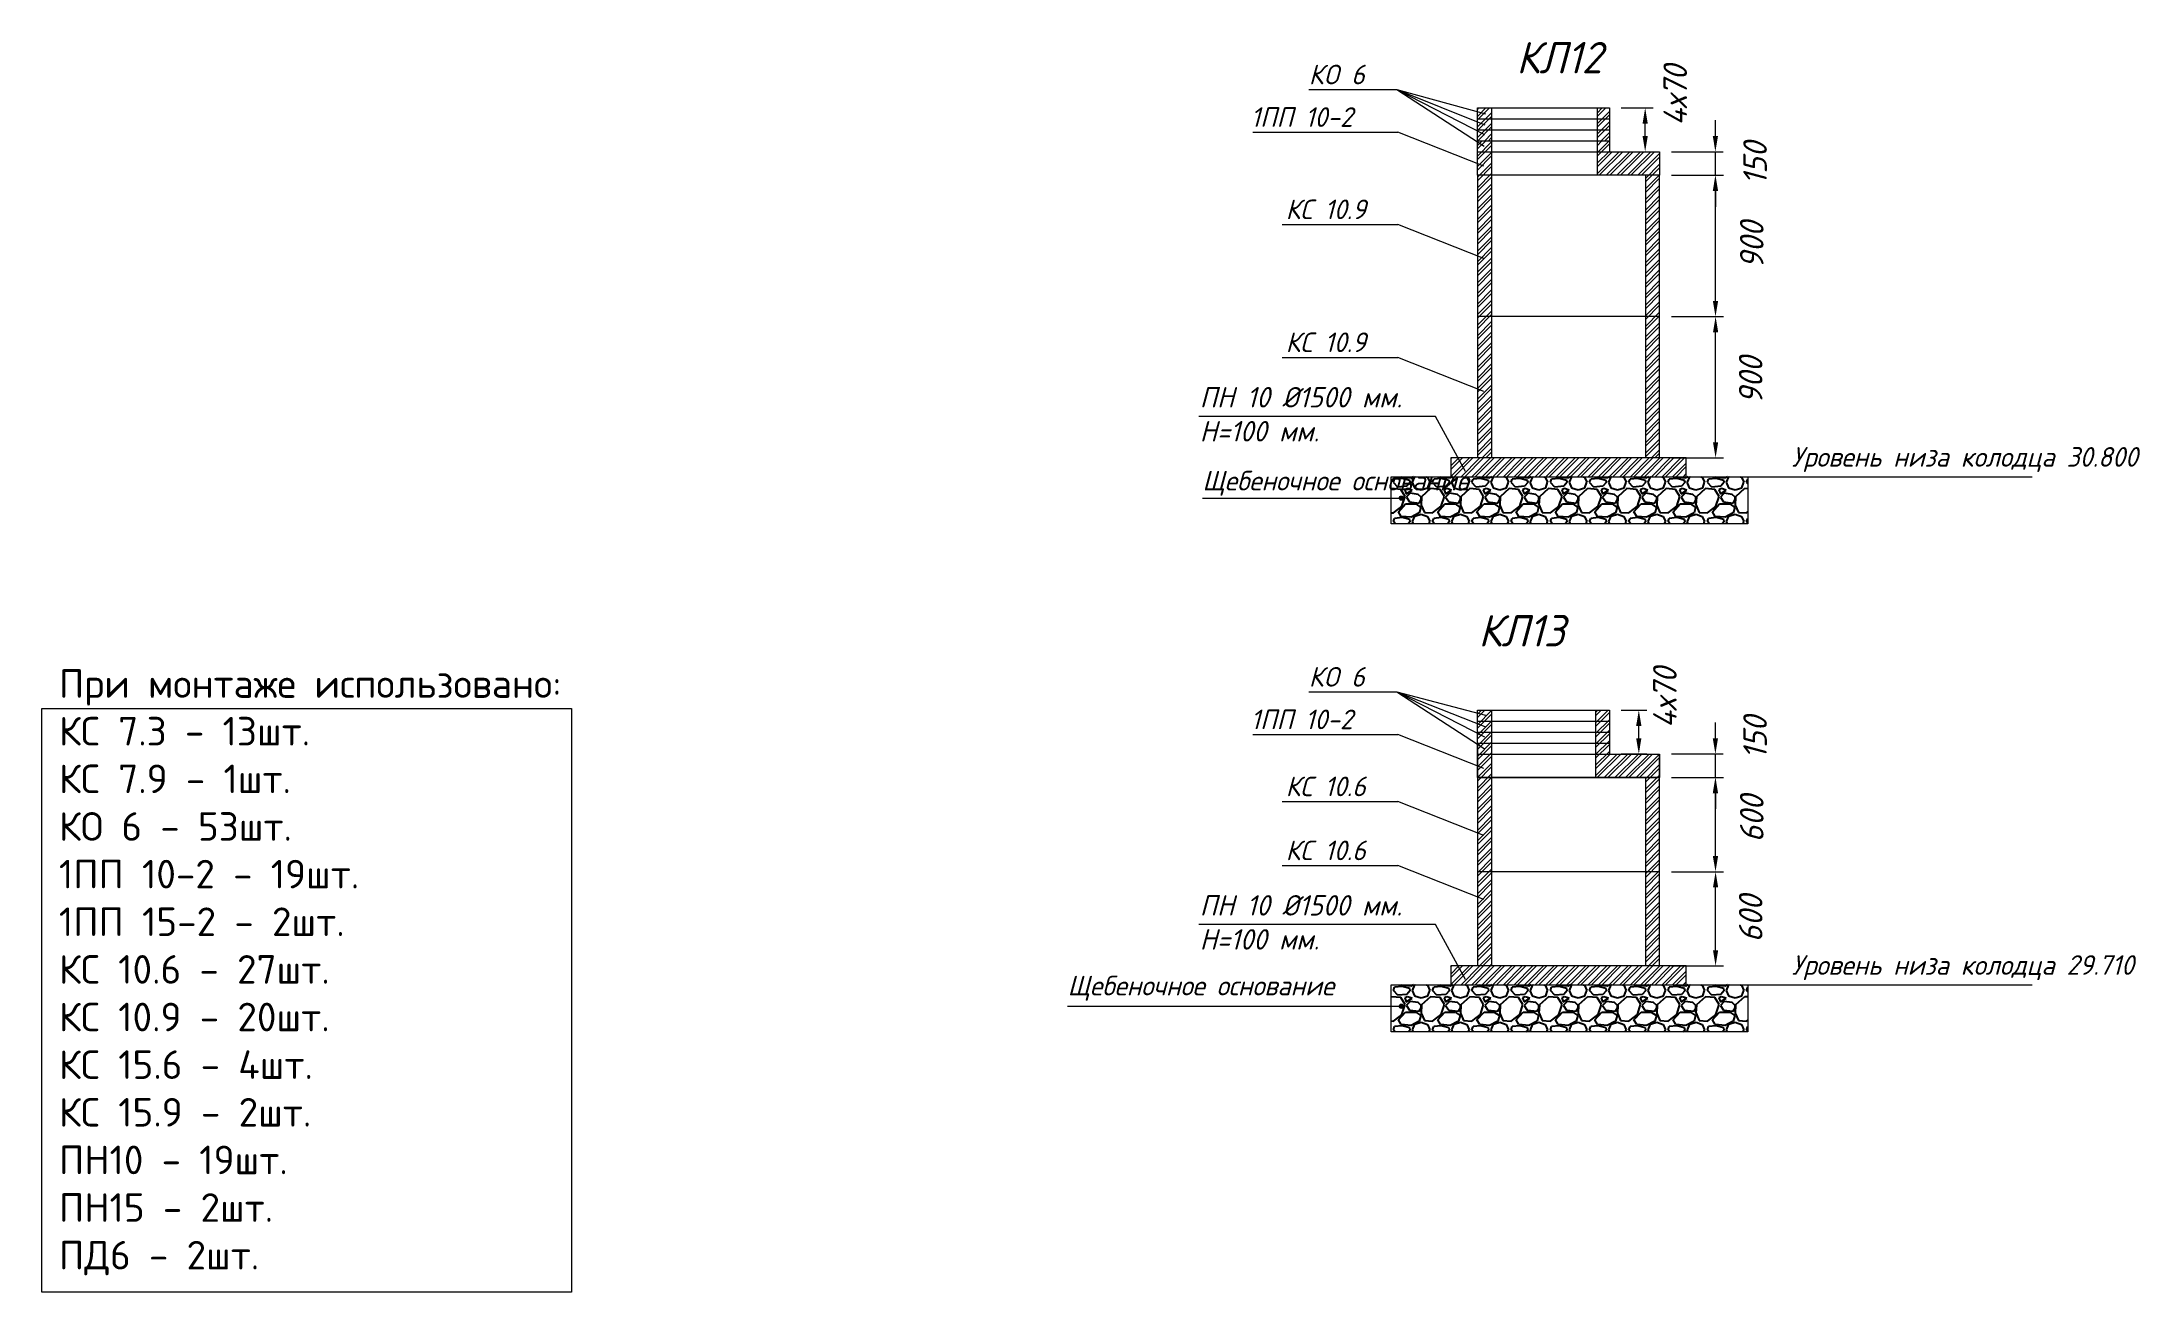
# Model space of a CAD drawing. Header units: millimetres. Extents: x 946 to 259010, y 548 to 42559.
# Drawn here: x 232283 to 259010, y 16690 to 32614 of the extents above; entities that cross this region are included whole.
import ezdxf

# ---------------------------------------------------------------- set-up
doc = ezdxf.new("R2010")
doc.units = ezdxf.units.MM
doc.layers.add('.', color=7, linetype='Continuous', lineweight=0, true_color=0xffffff)
for name, color, linetype, lineweight in [('Канализация К1', 14, 'Continuous', 40), ('норма', 7, 'Continuous', 50), ('Размеры КР', 23, 'Continuous', 13), ('Тонко', 7, 'Continuous', 15)]:
    doc.layers.add(name, color=color, linetype=linetype, lineweight=lineweight)
doc.styles.add('GOST-2.304_Type-B_italic', font='GOST Common Italic.ttf')
doc.styles.add('GOST_B_PRYAMOY', font='isocpeur.ttf')
doc.styles.add('ГОСТ', font='GOST Common Italic.ttf', dxfattribs={"height": 300})
doc.dimstyles.new('М 50', dxfattribs={"dimscale": 0, "dimtxt": 300, "dimasz": 200, "dimexe": 100, "dimexo": 150, "dimgap": 70, "dimtad": 1, "dimdec": 0, "dimlfac": 0.5, "dimdsep": 46, "dimtxsty": 'ГОСТ', "dimcen": 100, "dimdle": 150, "dimclrd": 256, "dimclre": 256, "dimclrt": 256, "dimazin": 3, "dimtfac": 1, "dimtdec": 0, "dimtmove": 1, "dimatfit": 3, "dimfxl": 100, "dimtolj": 1, "dimlwd": -1, "dimlwe": -1, "dimarcsym": 0})

msp = doc.modelspace()

# ---------------------------------------------------------------- texts
at = {"lineweight": 15, "style": 'GOST-2.304_Type-B_italic'}
for s, height, p in [('КЛ12', 400, (251064.5, 32214.2)), ('КO 6', 249.6, (248421.1, 32074.7)), ('1ПП 10-2', 249.6, (247681.3, 31532.6)), ('КС 10.9', 249.6, (248126.8, 30357.1)), ('КС 10.9', 249.6, (248126.8, 28663.9)), ('КЛ13', 400, (250581.2, 24913.8)), ('КO 6', 249.6, (248421.1, 24402.1)), ('1ПП 10-2', 249.6, (247681.3, 23860)), ('КС 10.6', 249.6, (248126.8, 23006.3)), ('КС 10.6', 249.6, (248126.8, 22191.3))]:
    msp.add_text(s, height=height, dxfattribs=at).set_placement(p)
at = {"attachment_point": 1, "style": 'ГОСТ'}
for s, width, heights, insert, char_height in [('ПН 10 %%C1500 мм.\\PН=100 мм.', 3495.448, [1161.3], (247031.7, 28218.6), 260), ('Щебеночное основание ', 3888.851, [0], (247065.1, 27151), 250), ('ПН 10 %%C1500 мм.\\PН=100 мм.', 3495.448, [1161.3], (247031.7, 21746), 260), ('Щебеночное основание ', 3888.851, [0], (245348.5, 20718.8), 250)]:
    msp.add_mtext_dynamic_manual_height_columns(s, width=width, gutter_width=20, heights=heights, dxfattribs=dict(at, insert=insert, char_height=char_height))
at = {"color": 250, "char_height": 250, "attachment_point": 1, "style": 'ГОСТ'}
for s, insert in [('Уровень низа колодца 30.800 ', (254574.4, 27453.4)), ('Уровень низа колодца 29.710 ', (254574.4, 20980.9))]:
    msp.add_mtext_dynamic_manual_height_columns(s, width=4247.949, gutter_width=20, heights=[0], dxfattribs=dict(at, insert=insert))
at = {"layer": 'Размеры КР', "color": 1, "lineweight": 13, "insert": (236155.8, 20763), "char_height": 364, "attachment_point": 5, "style": 'GOST_B_PRYAMOY'}
msp.add_mtext_dynamic_manual_height_columns('\\pxql;{\\C7;При монтаже использовано:\\PКС 7.3 - 13шт.\\PКС 7.9 - 1шт.\\PКО 6 - 53шт.\\P1ПП 10-2 - 19шт.^J1ПП 15-2 - 2шт.\\PКС 10.6 - 27шт.\\PКС 10.9 - 20шт.\\PКС 15.6 - 4шт.\\PКС 15.9 - 2шт.\\PПН10 - 19шт.\\PПН15 - 2шт.\\PПД6 - 2шт.}', width=7312.682, gutter_width=1950, heights=[10450.8], dxfattribs=at)

# ---------------------------------------------------------------- blocks, each defined once
blk = doc.blocks.new('*D8')
at = {"layer": 'Defpoints', "color": 0, "transparency": 16777216}
for p in [(252890, 29116), (253603, 29116), (252890, 27316)]:
    blk.add_point(p, dxfattribs=at)
at = {"layer": 'Размеры КР', "transparency": 16777216}
for p, q in [((253040, 29116), (253703, 29116)), ((253603, 27516), (253603, 28916)), ((253040, 27316), (253703, 27316))]:
    blk.add_line(p, q, dxfattribs=at)
for points in [[(253570, 28916), (253636, 28916), (253603, 29116)], [(253570, 27516), (253636, 27516), (253603, 27316)]]:
    blk.add_solid(points, dxfattribs=at)
at = {"layer": 'Размеры КР', "lineweight": 13, "transparency": 16777216, "insert": (254050, 28302), "char_height": 300, "attachment_point": 5, "rotation": 90, "style": 'ГОСТ'}
blk.add_mtext('\\A1;900', dxfattribs=at)
blk = doc.blocks.new('*D9')
at = {"layer": 'Defpoints', "color": 0, "transparency": 16777216}
for p in [(252890, 30916), (253602, 30916), (252890, 29116)]:
    blk.add_point(p, dxfattribs=at)
at = {"layer": 'Размеры КР', "transparency": 16777216}
for p, q in [((253040, 30916), (253702, 30916)), ((253602, 29316), (253602, 30716)), ((253040, 29116), (253702, 29116))]:
    blk.add_line(p, q, dxfattribs=at)
for points in [[(253568, 30716), (253635, 30716), (253602, 30916)], [(253568, 29316), (253635, 29316), (253602, 29116)]]:
    blk.add_solid(points, dxfattribs=at)
at = {"layer": 'Размеры КР', "lineweight": 13, "transparency": 16777216, "insert": (254064, 30025), "char_height": 300, "attachment_point": 5, "rotation": 90, "style": 'ГОСТ'}
blk.add_mtext('\\A1;900', dxfattribs=at)
blk = doc.blocks.new('*D10')
at = {"layer": 'Defpoints', "color": 0, "transparency": 16777216}
for p in [(252890, 31216), (253600, 31216), (252890, 30916)]:
    blk.add_point(p, dxfattribs=at)
at = {"layer": 'Размеры КР', "transparency": 16777216}
for p, q in [((253600, 31416), (253600, 31616)), ((253040, 31216), (253700, 31216)), ((253600, 30916), (253600, 31216)), ((253040, 30916), (253700, 30916)), ((253600, 30716), (253600, 30516))]:
    blk.add_line(p, q, dxfattribs=at)
for points in [[(253567, 31416), (253634, 31416), (253600, 31216)], [(253567, 30716), (253634, 30716), (253600, 30916)]]:
    blk.add_solid(points, dxfattribs=at)
at = {"layer": 'Размеры КР', "lineweight": 13, "transparency": 16777216, "insert": (254106, 31066), "char_height": 300, "attachment_point": 5, "rotation": 90, "style": 'ГОСТ'}
blk.add_mtext('\\A1;150', dxfattribs=at)
blk = doc.blocks.new('*D11')
at = {"layer": 'Defpoints', "color": 0, "transparency": 16777216}
for p in [(252250, 31775), (252706, 31775), (252250, 31216)]:
    blk.add_point(p, dxfattribs=at)
at = {"layer": 'Размеры КР', "transparency": 16777216}
for p, q in [((252400, 31775), (252806, 31775)), ((252706, 31416), (252706, 31575)), ((252400, 31216), (252806, 31216))]:
    blk.add_line(p, q, dxfattribs=at)
for points in [[(252673, 31575), (252739, 31575), (252706, 31775)], [(252673, 31416), (252739, 31416), (252706, 31216)]]:
    blk.add_solid(points, dxfattribs=at)
at = {"layer": 'Размеры КР', "lineweight": 13, "transparency": 16777216, "insert": (253089, 31933), "char_height": 300, "attachment_point": 5, "rotation": 90, "style": 'ГОСТ'}
blk.add_mtext('\\A1;4х70', dxfattribs=at)
blk = doc.blocks.new('*D12')
at = {"layer": 'Defpoints', "color": 0, "transparency": 16777216}
for p in [(252890, 22044), (253603, 22044), (252890, 20844)]:
    blk.add_point(p, dxfattribs=at)
at = {"layer": 'Размеры КР', "transparency": 16777216}
for p, q in [((253040, 22044), (253703, 22044)), ((253603, 21044), (253603, 21844)), ((253040, 20844), (253703, 20844))]:
    blk.add_line(p, q, dxfattribs=at)
for points in [[(253570, 21844), (253636, 21844), (253603, 22044)], [(253570, 21044), (253636, 21044), (253603, 20844)]]:
    blk.add_solid(points, dxfattribs=at)
at = {"layer": 'Размеры КР', "lineweight": 13, "transparency": 16777216, "insert": (254050, 21444), "char_height": 300, "attachment_point": 5, "rotation": 90, "style": 'ГОСТ'}
blk.add_mtext('\\A1;600', dxfattribs=at)
blk = doc.blocks.new('*D13')
at = {"layer": 'Defpoints', "color": 0, "transparency": 16777216}
for p in [(252890, 23244), (253602, 23244), (252890, 22044)]:
    blk.add_point(p, dxfattribs=at)
at = {"layer": 'Размеры КР', "transparency": 16777216}
for p, q in [((253040, 23244), (253702, 23244)), ((253602, 22244), (253602, 23044)), ((253040, 22044), (253702, 22044))]:
    blk.add_line(p, q, dxfattribs=at)
for points in [[(253568, 23044), (253635, 23044), (253602, 23244)], [(253568, 22244), (253635, 22244), (253602, 22044)]]:
    blk.add_solid(points, dxfattribs=at)
at = {"layer": 'Размеры КР', "lineweight": 13, "transparency": 16777216, "insert": (254064, 22718), "char_height": 300, "attachment_point": 5, "rotation": 90, "style": 'ГОСТ'}
blk.add_mtext('\\A1;600', dxfattribs=at)
blk = doc.blocks.new('*D14')
at = {"layer": 'Defpoints', "color": 0, "transparency": 16777216}
for p in [(252890, 23544), (253600, 23544), (252890, 23244)]:
    blk.add_point(p, dxfattribs=at)
at = {"layer": 'Размеры КР', "transparency": 16777216}
for p, q in [((253600, 23744), (253600, 23944)), ((253040, 23544), (253700, 23544)), ((253600, 23244), (253600, 23544)), ((253040, 23244), (253700, 23244)), ((253600, 23044), (253600, 22844))]:
    blk.add_line(p, q, dxfattribs=at)
for points in [[(253567, 23744), (253634, 23744), (253600, 23544)], [(253567, 23044), (253634, 23044), (253600, 23244)]]:
    blk.add_solid(points, dxfattribs=at)
at = {"layer": 'Размеры КР', "lineweight": 13, "transparency": 16777216, "insert": (254106, 23751), "char_height": 300, "attachment_point": 5, "rotation": 90, "style": 'ГОСТ'}
blk.add_mtext('\\A1;150', dxfattribs=at)
blk = doc.blocks.new('*D15')
at = {"layer": 'Defpoints', "color": 0, "transparency": 16777216}
for p in [(252250, 24102), (252625, 24102), (252250, 23544)]:
    blk.add_point(p, dxfattribs=at)
at = {"layer": 'Размеры КР', "transparency": 16777216}
for p, q in [((252400, 24102), (252725, 24102)), ((252625, 23744), (252625, 23902)), ((252400, 23544), (252725, 23544))]:
    blk.add_line(p, q, dxfattribs=at)
for points in [[(252591, 23902), (252658, 23902), (252625, 24102)], [(252591, 23744), (252658, 23744), (252625, 23544)]]:
    blk.add_solid(points, dxfattribs=at)
at = {"layer": 'Размеры КР', "lineweight": 13, "transparency": 16777216, "insert": (252957, 24260), "char_height": 300, "attachment_point": 5, "rotation": 90, "style": 'ГОСТ'}
blk.add_mtext('\\A1;4х70', dxfattribs=at)

# ---------------------------------------------------------------- dimensions: what is measured, and where the dimension line sits
at = {"layer": 'Размеры КР', "color": 1, "lineweight": 13}
for base, p1, p2, picture, middle in [((252706.2, 31774.6), (252249.6, 31216.1), (252249.6, 31774.6), '*D11', (253088.8, 31932.7)), ((252624.6, 24102), (252249.6, 23543.5), (252249.6, 24102), '*D15', (252957.1, 24260.1))]:
    dim = msp.add_linear_dim(base=base, p1=p1, p2=p2, angle=90, text='4х70', dimstyle='М 50', override={"dimscale": 1, "dimtad": 3, "dimtmove": 2}, dxfattribs=at)
    dim.commit()
    dim.dimension.update_dxf_attribs({"geometry": picture, "text_midpoint": middle, "dimtype": 160, "text_rotation": 90})
for base, p1, p2, picture, middle in [((253600.5, 31216.1), (252889.6, 30916.1), (252889.6, 31216.1), '*D10', (254105.7, 31066.1)), ((253601.7, 30916.1), (252889.6, 29116.1), (252889.6, 30916.1), '*D9', (254063.9, 30024.8)), ((253603, 29116.1), (252889.6, 27316.1), (252889.6, 29116.1), '*D8', (254050.1, 28301.8)), ((253600.5, 23543.5), (252889.6, 23243.5), (252889.6, 23543.5), '*D14', (254105.7, 23750.7)), ((253601.7, 23243.5), (252889.6, 22043.5), (252889.6, 23243.5), '*D13', (254063.9, 22717.8)), ((253603, 22043.5), (252889.6, 20843.5), (252889.6, 22043.5), '*D12', (254050.1, 21443.5))]:
    dim = msp.add_linear_dim(base=base, p1=p1, p2=p2, angle=90, dimstyle='М 50', override={"dimscale": 1, "dimtad": 3, "dimtmove": 2}, dxfattribs=at)
    dim.commit()
    dim.dimension.update_dxf_attribs({"geometry": picture, "text_midpoint": middle, "dimtype": 160, "text_rotation": 90})

# ---------------------------------------------------------------- hatches: boundary and pattern name
at = {"layer": '.', "linetype": 'Continuous', "lineweight": 15}
h = msp.add_hatch(dxfattribs=at)
h.set_pattern_fill('ANSI32', color=0, scale=10)
h.set_pattern_definition([(45, (-318844.86, -468914.8), (-67.351921, 67.351921), []), (45, (-318799.96, -468914.8), (-67.351921, 67.351921), [])])
h.paths.add_polyline_path([(250569.6, 31774.6), (250569.6, 31634.9), (250749.6, 31634.9), (250749.6, 31774.6)])
h.paths.add_polyline_path([(250749.6, 31495.3), (250749.6, 31634.9), (250569.6, 31634.9), (250569.6, 31495.3)])
h.paths.add_polyline_path([(250749.6, 31355.7), (250749.6, 31495.3), (250569.6, 31495.3), (250569.6, 31355.7)])
h.paths.add_polyline_path([(252249.6, 31355.7), (252249.6, 31495.3), (252093.1, 31495.3), (252093.1, 31355.7)])
h.paths.add_polyline_path([(252093.1, 31634.9), (252093.1, 31495.3), (252249.6, 31495.3), (252249.6, 31634.9)])
h.paths.add_polyline_path([(252249.6, 31634.9), (252249.6, 31774.6), (252093.1, 31774.6), (252093.1, 31634.9)])
h = msp.add_hatch(dxfattribs=at)
h.set_pattern_fill('ANSI32', color=0, scale=10)
h.set_pattern_definition([(45, (-193487.66, -468528.54), (-67.351921, 67.351921), []), (45, (-193442.76, -468528.54), (-67.351921, 67.351921), [])])
h.paths.add_polyline_path([(250569.6, 28516.1), (250569.6, 27316.1), (250749.6, 27316.1), (250749.6, 29116.1), (250569.6, 29116.1)])
h.paths.add_polyline_path([(250569.6, 29116.1), (250749.6, 29116.1), (250749.6, 30916.1), (250569.6, 30916.1)])
h.paths.add_polyline_path([(250569.6, 30916.1), (250749.6, 30916.1), (250749.6, 31216.1), (250569.6, 31216.1)])
h.paths.add_polyline_path([(250749.6, 31216.1), (250749.6, 31355.7), (250569.6, 31355.7), (250569.6, 31216.1)])
h.paths.add_polyline_path([(252249.6, 31216.1), (252249.6, 31355.7), (252093.1, 31355.7), (252093.1, 31216.1)])
h.paths.add_polyline_path([(252093.1, 30916.1), (252889.6, 30916.1), (252889.6, 31216.1), (252093.1, 31216.1)])
h.paths.add_polyline_path([(252709.6, 29116.1), (252889.6, 29116.1), (252889.6, 30916.1), (252709.6, 30916.1)])
h.paths.add_polyline_path([(252709.6, 27316.1), (252889.6, 27316.1), (252889.6, 28516.1), (252889.6, 29116.1), (252709.6, 29116.1)])
h = msp.add_hatch(dxfattribs=at)
h.set_pattern_fill('ANSI32', color=256, scale=10)
h.set_pattern_definition([(45, (-154813.61, -466464.99), (-67.351921, 67.351921), []), (45, (-154768.71, -466464.99), (-67.351921, 67.351921), [])])
h.paths.add_polyline_path([(253229.6, 27316.1), (250229.6, 27316.1), (250229.6, 27076.1), (253229.6, 27076.1)])
h = msp.add_hatch(dxfattribs=at)
h.set_pattern_fill('ANSI32', color=0, scale=10)
h.set_pattern_definition([(45, (-336016.71, -474303.03), (-67.351921, 67.351921), []), (45, (-335971.81, -474303.03), (-67.351921, 67.351921), [])])
h.paths.add_polyline_path([(250569.6, 20843.5), (250749.6, 20843.5), (250749.6, 22043.5), (250569.6, 22043.5)])
h.paths.add_polyline_path([(250569.6, 22043.5), (250749.6, 22043.5), (250749.6, 23243.5), (250569.6, 23243.5)])
h.paths.add_polyline_path([(250749.6, 23543.5), (250569.6, 23543.5), (250569.6, 23243.5), (250749.6, 23243.5)])
h.paths.add_polyline_path([(250749.6, 23543.5), (250749.6, 23683.1), (250569.6, 23683.1), (250569.6, 23543.5)])
h.paths.add_polyline_path([(250749.6, 23822.8), (250569.6, 23822.8), (250569.6, 23683.1), (250749.6, 23683.1)])
h.paths.add_polyline_path([(250749.6, 23962.4), (250569.6, 23962.4), (250569.6, 23822.8), (250749.6, 23822.8)])
h.paths.add_polyline_path([(250749.6, 23962.4), (250749.6, 24102), (250569.6, 24102), (250569.6, 23962.4)])
h.paths.add_polyline_path([(252249.6, 23962.4), (252249.6, 24102), (252073.6, 24102), (252073.6, 23962.4)])
h.paths.add_polyline_path([(252249.6, 23822.8), (252249.6, 23962.4), (252073.6, 23962.4), (252073.6, 23822.8)])
h.paths.add_polyline_path([(252249.6, 23822.8), (252073.6, 23822.8), (252073.6, 23683.1), (252249.6, 23683.1)])
h.paths.add_polyline_path([(252073.6, 23683.1), (252073.6, 23543.5), (252249.6, 23543.5), (252249.6, 23683.1)])
h.paths.add_polyline_path([(252073.6, 23543.5), (252073.6, 23243.5), (252889.6, 23243.5), (252889.6, 23543.5)])
h.paths.add_polyline_path([(252889.6, 23243.5), (252709.6, 23243.5), (252709.6, 22043.5), (252889.6, 22043.5)])
h.paths.add_polyline_path([(252889.6, 22043.5), (252709.6, 22043.5), (252709.6, 20843.5), (252889.6, 20843.5)])
h = msp.add_hatch(dxfattribs=at)
h.set_pattern_fill('ANSI32', color=256, scale=10)
h.set_pattern_definition([(45, (-154813.61, -472937.56), (-67.351921, 67.351921), []), (45, (-154768.71, -472937.56), (-67.351921, 67.351921), [])])
h.paths.add_polyline_path([(253229.6, 20843.5), (250229.6, 20843.5), (250229.6, 20603.5), (253229.6, 20603.5)])
h = msp.add_hatch()
h.set_pattern_fill('GRAVEL', color=256, scale=500)
h.set_pattern_definition([(228.0127875, (-940789.855, -154998.596), (-4000, -4500), [67.268, -6659.54402]), (184.9697407, (-940834.855, -155048.596), (6000, 500), [115.434, -11427.96238]), (132.510447, (-940949.855, -155058.596), (5000, -5500), [81.394, -8058.0163]), (267.273689, (-941144.855, -155183.596), (500, 10000), [105.119, -10406.77902]), (292.8336542, (-941149.855, -155288.596), (-2500, 6000), [103.0775, -10204.68656]), (357.273689, (-941109.855, -155383.596), (-10000, 500), [105.119, -10406.77902]), (37.6942405, (-941004.855, -155388.596), (-6500, -5000), [139.0145, -13762.42427]), (72.2553284, (-940894.855, -155303.596), (3500, 11000), [131.244, -12993.16075]), (121.4295656, (-940854.855, -155178.596), (-4000, 6500), [105.475, -10442.03655]), (175.2363583, (-940909.855, -155088.596), (5500, -500), [120.416, -5900.38129]), (222.3974378, (-941029.855, -155078.596), (-6000, -5500), [155.724, -15416.6875]), (138.814075, (-940649.855, -155188.596), (-3500, 3000), [53.1505, -5261.9224]), (171.4692344, (-940689.855, -155153.596), (6500, -1000), [101.1185, -10010.7557]), (225, (-940789.86, -155138.6), (-6e-14, -500), [70.7105, -636.39628]), (203.1985905, (-940824.855, -155078.596), (2500, 1000), [38.079, -3769.80755]), (291.8014095, (-940859.855, -155093.6), (-500, 1500), [53.8515, -2638.7309]), (30.9637565, (-940839.855, -155143.6), (1500, 1000), [87.4645, -2828.01145]), (161.565051, (-940764.86, -155098.6), (1000, -500), [63.2455, -1517.89333]), (16.3895403, (-941149.855, -155093.596), (5000, 1500), [88.6, -8771.42257]), (70.346176, (-941064.855, -155068.596), (-2000, -5500), [74.3305, -7358.70387]), (293.1985905, (-940764.855, -154998.596), (-1000, 2500), [76.1575, -3731.72905]), (343.6104597, (-940734.855, -155068.596), (-5000, 1500), [88.6, -8771.42257]), (339.443955, (-941149.855, -155403.596), (-2500, 1000), [85.44, -4186.56187]), (294.7751406, (-941069.855, -155433.596), (-2500, 5500), [71.589, -7087.32153]), (66.8014095, (-940759.855, -155498.596), (1000, 2500), [76.1575, -3731.72905]), (17.3540246, (-940729.855, -155428.596), (-6500, -2000), [83.8155, -8297.7118]), (69.443955, (-941004.855, -155498.596), (-1000, -2500), [42.72, -4229.28187]), (101.3099325, (-940789.86, -155498.6), (-500, 2000), [25.495, -2524.01476]), (165.963757, (-940794.86, -155473.6), (1500, -500), [103.0775, -1958.47531]), (186.009006, (-940894.855, -155448.596), (5000, 500), [95.525, -9456.96159]), (303.690068, (-940839.86, -155188.6), (-500, 1000), [72.111, -1730.66464]), (353.1572266, (-940799.855, -155248.596), (8500, -1000), [125.897, -12463.78131]), (60.945396, (-940674.855, -155263.596), (-2000, -3500), [51.478, -5096.33707]), (90, (-940649.86, -155218.6), (-500, 500), [30, -470]), (120.256437, (-940904.855, -155433.596), (2000, -3500), [69.462, -6876.76]), (48.0127875, (-940939.855, -155373.596), (4000, 4500), [134.536, -6592.27602]), (0, (-940849.86, -155273.6), (500, 500), [130, -370]), (325.3048465, (-940719.855, -155273.596), (5000, -3500), [79.057, -7826.63715]), (254.054604, (-940654.855, -155318.596), (-500, -2000), [72.801, -3567.25394]), (207.6459754, (-940674.855, -155388.596), (-9500, -5000), [118.5325, -11734.7371]), (175.4260787, (-940779.855, -155443.596), (-6500, 500), [125.3995, -12414.5367])])
h.paths.add_polyline_path([(254015.3, 26476.1), (254015.3, 27076.1), (249470, 27076.1), (249470, 26476.1)])
h = msp.add_hatch()
h.set_pattern_fill('GRAVEL', color=256, scale=500)
h.set_pattern_definition([(228.0127875, (-940789.855, -161471.173), (-4000, -4500), [67.268, -6659.54402]), (184.9697407, (-940834.855, -161521.173), (6000, 500), [115.434, -11427.96238]), (132.510447, (-940949.855, -161531.173), (5000, -5500), [81.394, -8058.0163]), (267.273689, (-941144.855, -161656.173), (500, 10000), [105.119, -10406.77902]), (292.8336542, (-941149.855, -161761.173), (-2500, 6000), [103.0775, -10204.68656]), (357.273689, (-941109.855, -161856.173), (-10000, 500), [105.119, -10406.77902]), (37.6942405, (-941004.855, -161861.173), (-6500, -5000), [139.0145, -13762.42427]), (72.2553284, (-940894.855, -161776.173), (3500, 11000), [131.244, -12993.16075]), (121.4295656, (-940854.855, -161651.173), (-4000, 6500), [105.475, -10442.03655]), (175.2363583, (-940909.855, -161561.173), (5500, -500), [120.416, -5900.38129]), (222.3974378, (-941029.855, -161551.173), (-6000, -5500), [155.724, -15416.6875]), (138.814075, (-940649.855, -161661.173), (-3500, 3000), [53.1505, -5261.9224]), (171.4692344, (-940689.855, -161626.173), (6500, -1000), [101.1185, -10010.7557]), (225, (-940789.86, -161611.17), (-6e-14, -500), [70.7105, -636.39628]), (203.1985905, (-940824.855, -161551.17), (2500, 1000), [38.079, -3769.80755]), (291.8014095, (-940859.855, -161566.17), (-500, 1500), [53.8515, -2638.7309]), (30.9637565, (-940839.855, -161616.17), (1500, 1000), [87.4645, -2828.01145]), (161.565051, (-940764.86, -161571.17), (1000, -500), [63.2455, -1517.89333]), (16.3895403, (-941149.855, -161566.173), (5000, 1500), [88.6, -8771.42257]), (70.346176, (-941064.855, -161541.173), (-2000, -5500), [74.3305, -7358.70387]), (293.1985905, (-940764.855, -161471.17), (-1000, 2500), [76.1575, -3731.72905]), (343.6104597, (-940734.855, -161541.173), (-5000, 1500), [88.6, -8771.42257]), (339.443955, (-941149.855, -161876.17), (-2500, 1000), [85.44, -4186.56187]), (294.7751406, (-941069.855, -161906.173), (-2500, 5500), [71.589, -7087.32153]), (66.8014095, (-940759.855, -161971.17), (1000, 2500), [76.1575, -3731.72905]), (17.3540246, (-940729.855, -161901.173), (-6500, -2000), [83.8155, -8297.7118]), (69.443955, (-941004.855, -161971.17), (-1000, -2500), [42.72, -4229.28187]), (101.3099325, (-940789.86, -161971.17), (-500, 2000), [25.495, -2524.01476]), (165.963757, (-940794.86, -161946.17), (1500, -500), [103.0775, -1958.47531]), (186.009006, (-940894.855, -161921.173), (5000, 500), [95.525, -9456.96159]), (303.690068, (-940839.86, -161661.17), (-500, 1000), [72.111, -1730.66464]), (353.1572266, (-940799.855, -161721.173), (8500, -1000), [125.897, -12463.78131]), (60.945396, (-940674.855, -161736.173), (-2000, -3500), [51.478, -5096.33707]), (90, (-940649.86, -161691.17), (-500, 500), [30, -470]), (120.256437, (-940904.855, -161906.173), (2000, -3500), [69.462, -6876.76]), (48.0127875, (-940939.855, -161846.173), (4000, 4500), [134.536, -6592.27602]), (0, (-940849.86, -161746.17), (500, 500), [130, -370]), (325.3048465, (-940719.855, -161746.173), (5000, -3500), [79.057, -7826.63715]), (254.054604, (-940654.855, -161791.17), (-500, -2000), [72.801, -3567.25394]), (207.6459754, (-940674.855, -161861.173), (-9500, -5000), [118.5325, -11734.7371]), (175.4260787, (-940779.855, -161916.173), (-6500, 500), [125.3995, -12414.5367])])
h.paths.add_polyline_path([(254015.3, 20003.5), (254015.3, 20603.5), (249470, 20603.5), (249470, 20003.5)])
at = {"layer": 'Тонко', "lineweight": 15}
for points in [[(249627.8, 26803.4, 1), (249574.2, 26803.4, 1)], [(249627.8, 20330.8, 1), (249574.2, 20330.8, 1)]]:
    msp.add_hatch(color=256, dxfattribs=at).paths.add_polyline_path(points)

# ---------------------------------------------------------------- linework, layer by layer
at = {"lineweight": 13}
for p, q in [((248421.1, 32006.7), (249542.9, 32006.7)), ((247706.4, 31464.6), (249555.7, 31464.6)), ((250650.6, 31031.7), (249555.7, 31464.6)), ((248080.9, 30289.2), (249555.7, 30289.2)), ((250650.6, 29856.3), (249555.7, 30289.2)), ((248080.9, 28596), (249555.7, 28596)), ((250650.6, 28163.1), (249555.7, 28596)), ((247021.7, 27848.8), (250036, 27848.8)), ((250030.9, 27848.8), (250412.5, 27147.9)), ((254015.3, 27076.1), (257637.6, 27076.1)), ((247065.1, 26803.4), (249601, 26803.4)), ((248421.1, 24334.1), (249542.9, 24334.1)), ((247706.4, 23792.1), (249555.7, 23792.1)), ((250650.6, 23359.2), (249555.7, 23792.1)), ((248080.9, 22938.3), (249555.7, 22938.3)), ((250650.6, 22505.4), (249555.7, 22938.3)), ((248080.9, 22123.4), (249555.7, 22123.4)), ((250650.6, 21690.5), (249555.7, 22123.4)), ((247021.7, 21376.2), (250036, 21376.2)), ((250030.9, 21376.2), (250412.5, 20675.4)), ((254015.3, 20603.5), (257637.6, 20603.5)), ((245348.5, 20330.8), (249601, 20330.8))]:
    msp.add_line(p, q, dxfattribs=at)
at = {"layer": 'Канализация К1', "color": 0, "linetype": 'Continuous', "lineweight": 15}
for p, q in [((249542.9, 32006.7), (250656.4, 31286.2)), ((249542.9, 32006.7), (250658, 31433.9)), ((249542.9, 32006.7), (250664.1, 31559)), ((249542.9, 32006.7), (250670.2, 31698.3)), ((250569.6, 31216.1), (250569.6, 31774.6)), ((250569.6, 31774.6), (252249.6, 31774.6)), ((250569.6, 31634.9), (252249.6, 31634.9)), ((252093.1, 31774.6), (252093.1, 30916.1)), ((252249.6, 31774.6), (252249.6, 31216.1)), ((250569.6, 31495.3), (252249.6, 31495.3)), ((250569.6, 31355.7), (252249.6, 31355.7)), ((250569.6, 30916.1), (250569.6, 31216.1)), ((250569.6, 31216.1), (252889.6, 31216.1)), ((252889.6, 31216.1), (252889.6, 30916.1)), ((252889.6, 30916.1), (250569.6, 30916.1)), ((250569.6, 30916.1), (250569.6, 28516.1)), ((252889.6, 28516.1), (252889.6, 30916.1)), ((252889.6, 29116.1), (250569.6, 29116.1)), ((250569.6, 28516.1), (250569.6, 27316.1)), ((252889.6, 27316.1), (252889.6, 28516.1)), ((249542.9, 24334.1), (250656.4, 23613.7)), ((249542.9, 24334.1), (250658.3, 23761.5)), ((249542.9, 24334.1), (250661.4, 23894.4)), ((249542.9, 24334.1), (250670.1, 24040.4)), ((250569.6, 23243.5), (250569.6, 24102)), ((250569.6, 24102), (252249.6, 24102)), ((252073.6, 24102), (252073.6, 23243.5)), ((252249.6, 24102), (252249.6, 23543.5)), ((250569.6, 23962.4), (252249.6, 23962.4)), ((250569.6, 23822.8), (252249.6, 23822.8)), ((250569.6, 23683.1), (250569.6, 22043.5)), ((250569.6, 23683.1), (252249.6, 23683.1)), ((250569.6, 23543.5), (250569.6, 23683.1)), ((250569.6, 23543.5), (252889.6, 23543.5)), ((252889.6, 22043.5), (252889.6, 23543.5)), ((252889.6, 23543.5), (252889.6, 23243.5)), ((252889.6, 23243.5), (250569.6, 23243.5)), ((250569.6, 23243.5), (252889.6, 23243.5)), ((252889.6, 22043.5), (250569.6, 22043.5)), ((250569.6, 22043.5), (250569.6, 20843.5)), ((252889.6, 20843.5), (252889.6, 22043.5))]:
    msp.add_line(p, q, dxfattribs=at)
at = {"layer": 'норма', "lineweight": 15, "ltscale": 2}
for p, q in [((249470, 26776.6), (249470, 27076.1)), ((254015.3, 27076.1), (254015.3, 26776.6)), ((249470, 20304), (249470, 20603.5)), ((254015.3, 20603.5), (254015.3, 20304))]:
    msp.add_line(p, q, dxfattribs=at)
at = {"layer": 'Размеры КР', "color": 250, "lineweight": 13}
for points in [[(250749.6, 31774.6), (250749.6, 27316.1)], [(252709.6, 30916.1), (252709.6, 27316.1)], [(250229.6, 27316.1), (250229.6, 27076.1), (253229.6, 27076.1), (253229.6, 27316.1), (250229.6, 27316.1)], [(250749.6, 24102), (250749.6, 20843.5)], [(252709.6, 23243.5), (252709.6, 20843.5)], [(250229.6, 20843.5), (250229.6, 20603.5), (253229.6, 20603.5), (253229.6, 20843.5), (250229.6, 20843.5)]]:
    msp.add_lwpolyline(points, dxfattribs=at)
for points in [[(254015.3, 26476.1), (249470, 26476.1), (249470, 27076.1), (254015.3, 27076.1)], [(254015.3, 20003.5), (249470, 20003.5), (249470, 20603.5), (254015.3, 20603.5)]]:
    msp.add_lwpolyline(points, close=True, dxfattribs=at)
at = {"layer": 'Размеры КР', "color": 1, "lineweight": 13}
msp.add_lwpolyline([(232283.3, 24122.6), (239030.2, 24122.6), (239030.2, 16690.2), (232283.3, 16690.2)], close=True, dxfattribs=at)
at = {"layer": 'Тонко', "lineweight": 15}
for centre in [(249601, 26803.4), (249601, 20330.8)]:
    msp.add_circle(centre, 26.8, dxfattribs=at)

msp.set_redraw_order([(e.dxf.handle, doc.entitydb.next_handle()) for e in msp.query("TEXT MTEXT ATTDEF DIMENSION ARC_DIMENSION")])  # texts and dimensions are drawn at this point

doc.saveas('drawing.dxf')
